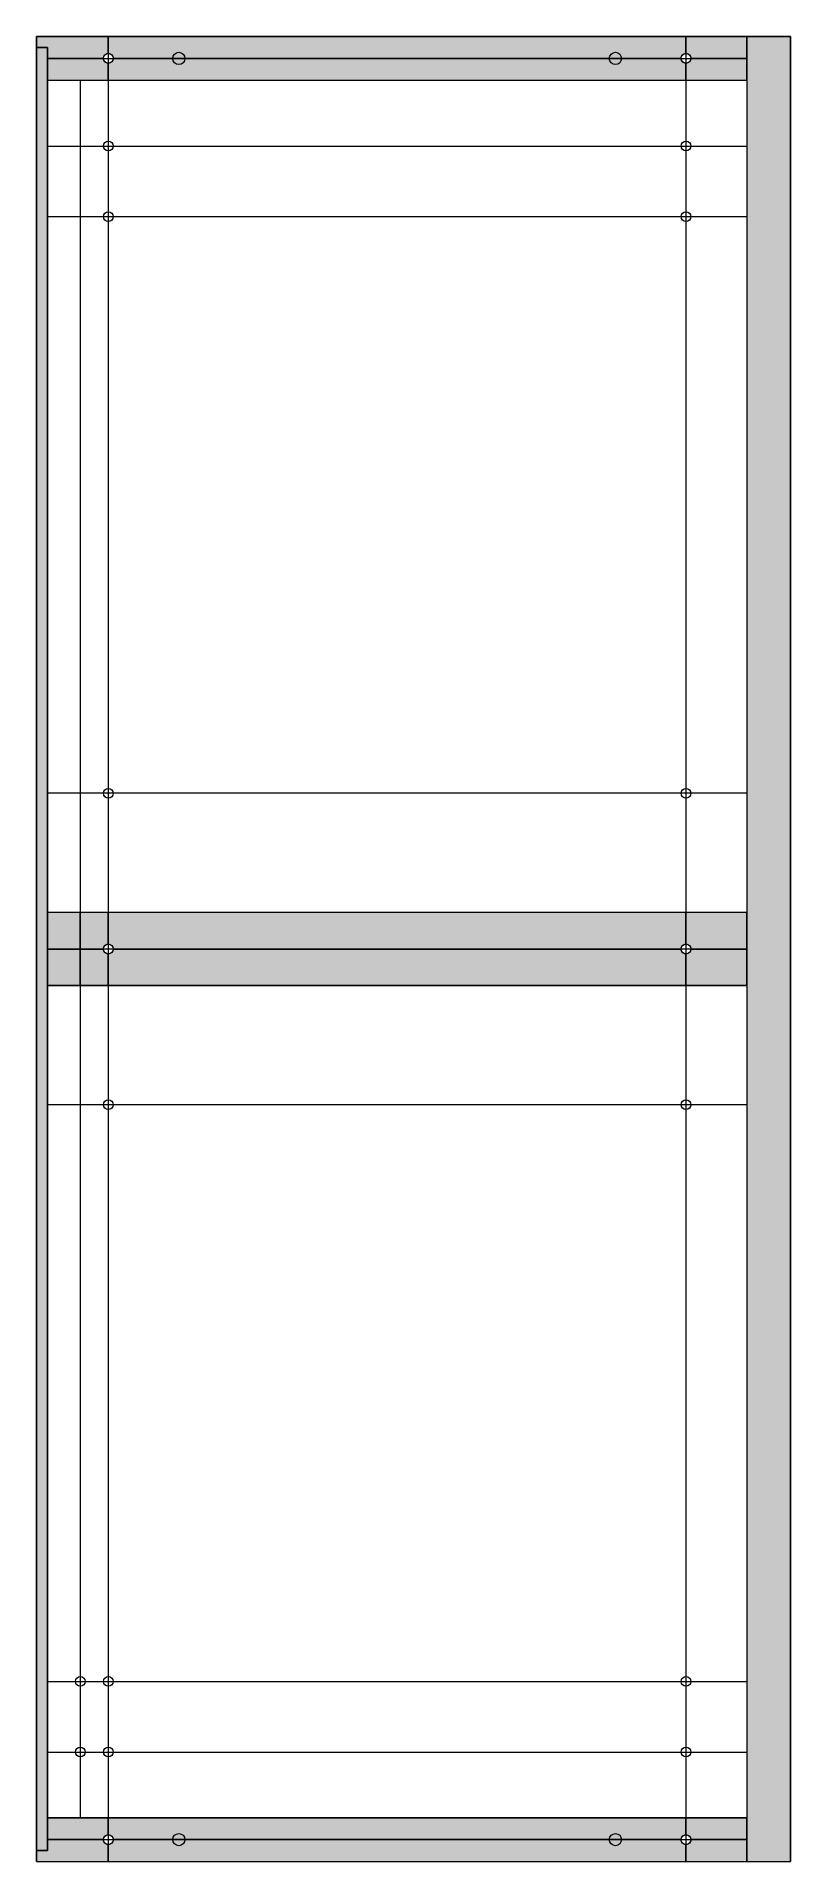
# Model space of a CAD drawing. Header units: centimetres. Extents: x -9.9 to 12.1, y -14.8 to 2.1.
# Drawn here: x -2.787 to -2.477, y -8.641 to -7.891 of the extents above; entities that cross this region are included whole.
import ezdxf

# ---------------------------------------------------------------- set-up
doc = ezdxf.new("R2010")
doc.units = ezdxf.units.CM
doc.header["$MEASUREMENT"] = 0
for name, color, linetype, lineweight in [('A-FURN_Num_Penna__252_Num_Penna__252_Num_Penna__3_Num_Penna__252_Num_Penna__252_Num_Penna__252_Num_Penna__252_Num_Penna__252_Num_Penna__252_Num_Penna__252_Num_Penna__252_Num_Penna__252_Num_Penna__252_Num_Penna__252_Num_Penna__2', 2, 'Continuous', 18), ('A-FURN_Num_Penna__252_Num_Penna__252_Num_Penna__3_Num_Penna__252_Num_Penna__252_Num_Penna__252_Num_Penna__252_Num_Penna__252_Num_Penna__252_Num_Penna__252_Num_Penna__252_Num_Penna__252_Num_Penna__252_Num_Penna__252_Num_Penna__5', 5, 'Continuous', 18), ('A-FURN_Num_Penna__252_Num_Penna__252_Num_Penna__3_Num_Penna__252_Num_Penna__252_Num_Penna__252_Num_Penna__252_Num_Penna__252_Num_Penna__252_Num_Penna__252_Num_Penna__252_Num_Penna__252_Num_Penna__252_Num_Penna__252_Num_Penna__6', 6, 'Continuous', 18), ('A-SECT-PATT_Num_Penna__6_Num_Penna__6_Num_Penna__6_Num_Penna__6_Num_Penna__6_Num_Penna__6_Num_Penna__6_Num_Penna__6_Num_Penna__6_Num_Penna__6_Num_Penna__6_Num_Penna__3_Num_Penna__3_Num_Penna__3', 3, 'Continuous', 18), ('A-SECT-PATT_Num_Penna__6_Num_Penna__6_Num_Penna__6_Num_Penna__6_Num_Penna__6_Num_Penna__6_Num_Penna__6_Num_Penna__6_Num_Penna__6_Num_Penna__6_Num_Penna__6_Num_Penna__6_Num_Penna__6_Num_Penna__6', 6, 'Continuous', 18), ('A-SECT-PATT_Num_Penna__6_Num_Penna__6_Num_Penna__6_Num_Penna__6_Num_Penna__6_Num_Penna__6_Num_Penna__6_Num_Penna__6_Num_Penna__6_Num_Penna__6_Num_Penna__6_Num_Penna__6_Num_Penna__6_Num_Penna__9', 9, 'Continuous', 18), ('PDF16_Geometry_Num_Penna__6_Num_Penna__6_Num_Penna__6_Num_Penna__3_Num_Penna__3_Num_Penna__3_Num_Penna__3_Num_Penna__3_Num_Penna__9_Num_Penna__9_Num_Penna__9_Num_Penna__9_Num_Penna__9_Num_Penna__9', 9, 'Continuous', 18), ('PDF16_Geometry_Num_Penna__6_Num_Penna__6_Num_Penna__6_Num_Penna__6_Num_Penna__6_Num_Penna__6_Num_Penna__6_Num_Penna__6_Num_Penna__6_Num_Penna__6_Num_Penna__6_Num_Penna__6_Num_Penna__6_Num_Penna__6', 6, 'Continuous', 18), ('PDF22_Geometry_Num_Penna__1_Num_Penna__255_Num_Penna__3_Num_Penna__3_Num_Penna__3', 3, 'Continuous', 18), ('PDF22_Geometry_Num_Penna__1_Num_Penna__255_Num_Penna__3_Num_Penna__3_Num_Penna__6', 6, 'Continuous', 18), ('PDF22_Geometry_Num_Penna__1_Num_Penna__255_Num_Penna__5_Num_Penna__5_Num_Penna__3', 3, 'Continuous', 18), ('PDF22_Geometry_Num_Penna__1_Num_Penna__255_Num_Penna__5_Num_Penna__5_Num_Penna__5', 5, 'Continuous', 18)]:
    doc.layers.add(name, color=color, linetype=linetype, lineweight=lineweight)

msp = doc.modelspace()

# ---------------------------------------------------------------- hatches: boundary and pattern name
at = {"layer": 'A-FURN_Num_Penna__252_Num_Penna__252_Num_Penna__3_Num_Penna__252_Num_Penna__252_Num_Penna__252_Num_Penna__252_Num_Penna__252_Num_Penna__252_Num_Penna__252_Num_Penna__252_Num_Penna__252_Num_Penna__252_Num_Penna__252_Num_Penna__6', "linetype": 'Continuous', "lineweight": 0, "true_color": 0x3f003f}
for points in [[(-2.75922, -7.89992, -0.414214), (-2.75722, -7.89792), (-2.75722, -7.89092), (-2.78672, -7.89092), (-2.78672, -7.89542), (-2.78222, -7.89542), (-2.78222, -7.89992)], [(-2.78672, -7.89542), (-2.78672, -8.63642), (-2.78222, -8.63642), (-2.78222, -7.90892), (-2.78222, -7.89992), (-2.78222, -7.89542)], [(-2.52172, -7.89992, -0.414214), (-2.51972, -7.89792), (-2.51972, -7.89092), (-2.75722, -7.89092), (-2.75722, -7.89792, -0.414214), (-2.75522, -7.89992)], [(-2.49472, -7.89092), (-2.51972, -7.89092), (-2.51972, -7.89792, -0.414214), (-2.51772, -7.89992), (-2.49472, -7.89992)], [(-2.49472, -7.89092), (-2.49472, -8.64092), (-2.47672, -8.64092), (-2.47672, -7.89092)], [(-2.75922, -7.89992), (-2.78222, -7.89992), (-2.78222, -7.90892), (-2.75722, -7.90892), (-2.75722, -7.90192, -0.414214)], [(-2.51972, -7.90892), (-2.51972, -7.90192, -0.414214), (-2.52172, -7.89992), (-2.75522, -7.89992, -0.414214), (-2.75722, -7.90192), (-2.75722, -7.90892)], [(-2.49472, -7.90892), (-2.49472, -7.89992), (-2.51772, -7.89992, -0.414214), (-2.51972, -7.90192), (-2.51972, -7.90892)], [(-2.78222, -8.26592), (-2.76872, -8.26592), (-2.76872, -8.25092), (-2.78222, -8.25092)], [(-2.75722, -8.26392), (-2.75722, -8.25092), (-2.76872, -8.25092), (-2.76872, -8.26592), (-2.75922, -8.26592, -0.414214)], [(-2.75722, -8.25092), (-2.75722, -8.26392, -0.414214), (-2.75522, -8.26592), (-2.52172, -8.26592, -0.414214), (-2.51972, -8.26392), (-2.51972, -8.25092)], [(-2.51772, -8.26592), (-2.49472, -8.26592), (-2.49472, -8.25092), (-2.51972, -8.25092), (-2.51972, -8.26392, -0.414214)], [(-2.78222, -8.26592), (-2.78222, -8.28092), (-2.76872, -8.28092), (-2.76872, -8.26592)], [(-2.75722, -8.28092), (-2.75722, -8.26792, -0.414214), (-2.75922, -8.26592), (-2.76872, -8.26592), (-2.76872, -8.28092)], [(-2.75722, -8.28092), (-2.51972, -8.28092), (-2.51972, -8.26792, -0.414214), (-2.52172, -8.26592), (-2.75522, -8.26592, -0.414214), (-2.75722, -8.26792)], [(-2.51972, -8.28092), (-2.49472, -8.28092), (-2.49472, -8.26592), (-2.51772, -8.26592, -0.414214), (-2.51972, -8.26792)], [(-2.75722, -8.62292), (-2.78222, -8.62292), (-2.78222, -8.63192), (-2.75922, -8.63192, -0.414214), (-2.75722, -8.62992)], [(-2.75522, -8.63192), (-2.52172, -8.63192, -0.414214), (-2.51972, -8.62992), (-2.51972, -8.62292), (-2.75722, -8.62292), (-2.75722, -8.62992, -0.414214)], [(-2.49472, -8.62292), (-2.51972, -8.62292), (-2.51972, -8.62992, -0.414214), (-2.51772, -8.63192), (-2.49472, -8.63192)], [(-2.75922, -8.63192), (-2.78222, -8.63192), (-2.78222, -8.63642), (-2.78672, -8.63642), (-2.78672, -8.64092), (-2.75722, -8.64092), (-2.75722, -8.63392, -0.414214)], [(-2.51972, -8.64092), (-2.51972, -8.63392, -0.414214), (-2.52172, -8.63192), (-2.75522, -8.63192, -0.414214), (-2.75722, -8.63392), (-2.75722, -8.64092)], [(-2.49472, -8.64092), (-2.49472, -8.63192), (-2.51772, -8.63192, -0.414214), (-2.51972, -8.63392), (-2.51972, -8.64092)]]:
    msp.add_hatch(color=208, dxfattribs=at).paths.add_polyline_path(points)

# ---------------------------------------------------------------- linework, layer by layer
at = {"layer": 'A-FURN_Num_Penna__252_Num_Penna__252_Num_Penna__3_Num_Penna__252_Num_Penna__252_Num_Penna__252_Num_Penna__252_Num_Penna__252_Num_Penna__252_Num_Penna__252_Num_Penna__252_Num_Penna__252_Num_Penna__252_Num_Penna__252_Num_Penna__2', "color": 2, "linetype": 'Continuous', "lineweight": 18, "flags": 128}
for points in [[(-2.75922, -7.89992, -0.414214), (-2.75722, -7.89792), (-2.75722, -7.89092), (-2.78672, -7.89092), (-2.78672, -7.89542), (-2.78222, -7.89542), (-2.78222, -7.89992)], [(-2.52172, -7.89992, -0.414214), (-2.51972, -7.89792), (-2.51972, -7.89092), (-2.75722, -7.89092), (-2.75722, -7.89792, -0.414214), (-2.75522, -7.89992)], [(-2.49472, -7.89092), (-2.51972, -7.89092), (-2.51972, -7.89792, -0.414214), (-2.51772, -7.89992), (-2.49472, -7.89992)], [(-2.75922, -7.89992), (-2.78222, -7.89992), (-2.78222, -7.90892), (-2.75722, -7.90892), (-2.75722, -7.90192, -0.414214)], [(-2.51972, -7.90892), (-2.51972, -7.90192, -0.414214), (-2.52172, -7.89992), (-2.75522, -7.89992, -0.414214), (-2.75722, -7.90192), (-2.75722, -7.90892)], [(-2.49472, -7.90892), (-2.49472, -7.89992), (-2.51772, -7.89992, -0.414214), (-2.51972, -7.90192), (-2.51972, -7.90892)], [(-2.75722, -8.26392), (-2.75722, -8.25092), (-2.76872, -8.25092), (-2.76872, -8.26592), (-2.75922, -8.26592, -0.414214)], [(-2.75722, -8.25092), (-2.75722, -8.26392, -0.414214), (-2.75522, -8.26592), (-2.52172, -8.26592, -0.414214), (-2.51972, -8.26392), (-2.51972, -8.25092)], [(-2.51772, -8.26592), (-2.49472, -8.26592), (-2.49472, -8.25092), (-2.51972, -8.25092), (-2.51972, -8.26392, -0.414214)], [(-2.75722, -8.28092), (-2.75722, -8.26792, -0.414214), (-2.75922, -8.26592), (-2.76872, -8.26592), (-2.76872, -8.28092)], [(-2.75722, -8.28092), (-2.51972, -8.28092), (-2.51972, -8.26792, -0.414214), (-2.52172, -8.26592), (-2.75522, -8.26592, -0.414214), (-2.75722, -8.26792)], [(-2.51972, -8.28092), (-2.49472, -8.28092), (-2.49472, -8.26592), (-2.51772, -8.26592, -0.414214), (-2.51972, -8.26792)], [(-2.75722, -8.62292), (-2.78222, -8.62292), (-2.78222, -8.63192), (-2.75922, -8.63192, -0.414214), (-2.75722, -8.62992)], [(-2.75522, -8.63192), (-2.52172, -8.63192, -0.414214), (-2.51972, -8.62992), (-2.51972, -8.62292), (-2.75722, -8.62292), (-2.75722, -8.62992, -0.414214)], [(-2.49472, -8.62292), (-2.51972, -8.62292), (-2.51972, -8.62992, -0.414214), (-2.51772, -8.63192), (-2.49472, -8.63192)], [(-2.75922, -8.63192), (-2.78222, -8.63192), (-2.78222, -8.63642), (-2.78672, -8.63642), (-2.78672, -8.64092), (-2.75722, -8.64092), (-2.75722, -8.63392, -0.414214)], [(-2.51972, -8.64092), (-2.51972, -8.63392, -0.414214), (-2.52172, -8.63192), (-2.75522, -8.63192, -0.414214), (-2.75722, -8.63392), (-2.75722, -8.64092)], [(-2.49472, -8.64092), (-2.49472, -8.63192), (-2.51772, -8.63192, -0.414214), (-2.51972, -8.63392), (-2.51972, -8.64092)]]:
    msp.add_lwpolyline(points, format="xyb", close=True, dxfattribs=at)
for points in [[(-2.78672, -7.89542), (-2.78672, -8.63642), (-2.78222, -8.63642), (-2.78222, -7.90892), (-2.78222, -7.89992), (-2.78222, -7.89542)], [(-2.49472, -7.89092), (-2.49472, -8.64092), (-2.47672, -8.64092), (-2.47672, -7.89092)], [(-2.78222, -8.26592), (-2.76872, -8.26592), (-2.76872, -8.25092), (-2.78222, -8.25092)], [(-2.78222, -8.26592), (-2.78222, -8.28092), (-2.76872, -8.28092), (-2.76872, -8.26592)]]:
    msp.add_lwpolyline(points, close=True, dxfattribs=at)
at = {"layer": 'A-FURN_Num_Penna__252_Num_Penna__252_Num_Penna__3_Num_Penna__252_Num_Penna__252_Num_Penna__252_Num_Penna__252_Num_Penna__252_Num_Penna__252_Num_Penna__252_Num_Penna__252_Num_Penna__252_Num_Penna__252_Num_Penna__252_Num_Penna__5', "color": 5, "linetype": 'Continuous', "lineweight": 18}
for centre in [(-2.72822, -7.89992), (-2.54872, -7.89992), (-2.72822, -8.63192), (-2.54872, -8.63192)]:
    msp.add_circle(centre, 0.0025, dxfattribs=at)
at = {"layer": 'A-SECT-PATT_Num_Penna__6_Num_Penna__6_Num_Penna__6_Num_Penna__6_Num_Penna__6_Num_Penna__6_Num_Penna__6_Num_Penna__6_Num_Penna__6_Num_Penna__6_Num_Penna__6_Num_Penna__3_Num_Penna__3_Num_Penna__3', "color": 3, "linetype": 'Continuous', "lineweight": 18}
for p, q in [((-2.75722, -7.89092), (-2.75722, -8.64092)), ((-2.51972, -7.89092), (-2.51972, -8.64092))]:
    msp.add_line(p, q, dxfattribs=at)
at = {"layer": 'A-SECT-PATT_Num_Penna__6_Num_Penna__6_Num_Penna__6_Num_Penna__6_Num_Penna__6_Num_Penna__6_Num_Penna__6_Num_Penna__6_Num_Penna__6_Num_Penna__6_Num_Penna__6_Num_Penna__6_Num_Penna__6_Num_Penna__6', "color": 6, "linetype": 'Continuous', "lineweight": 18}
msp.add_line((-2.78222, -7.89542), (-2.78222, -8.63642), dxfattribs=at)
at = {"layer": 'A-SECT-PATT_Num_Penna__6_Num_Penna__6_Num_Penna__6_Num_Penna__6_Num_Penna__6_Num_Penna__6_Num_Penna__6_Num_Penna__6_Num_Penna__6_Num_Penna__6_Num_Penna__6_Num_Penna__6_Num_Penna__6_Num_Penna__9', "color": 9, "linetype": 'Continuous', "lineweight": 18}
msp.add_line((-2.76872, -7.90892), (-2.76872, -8.62292), dxfattribs=at)
at = {"layer": 'PDF16_Geometry_Num_Penna__6_Num_Penna__6_Num_Penna__6_Num_Penna__3_Num_Penna__3_Num_Penna__3_Num_Penna__3_Num_Penna__3_Num_Penna__9_Num_Penna__9_Num_Penna__9_Num_Penna__9_Num_Penna__9_Num_Penna__9', "color": 9, "linetype": 'Continuous', "lineweight": 18}
for p, q in [((-2.78222, -7.89992), (-2.49472, -7.89992)), ((-2.78222, -7.93592), (-2.49472, -7.93592)), ((-2.78222, -7.96492), (-2.49472, -7.96492)), ((-2.78222, -8.56692), (-2.49472, -8.56692)), ((-2.78222, -8.59592), (-2.49472, -8.59592)), ((-2.78222, -8.63192), (-2.49472, -8.63192))]:
    msp.add_line(p, q, dxfattribs=at)
at = {"layer": 'PDF16_Geometry_Num_Penna__6_Num_Penna__6_Num_Penna__6_Num_Penna__6_Num_Penna__6_Num_Penna__6_Num_Penna__6_Num_Penna__6_Num_Penna__6_Num_Penna__6_Num_Penna__6_Num_Penna__6_Num_Penna__6_Num_Penna__6', "color": 6, "linetype": 'Continuous', "lineweight": 18}
for p, q in [((-2.78672, -8.63642), (-2.78672, -7.89092)), ((-2.78672, -7.89092), (-2.47672, -7.89092)), ((-2.78672, -7.89542), (-2.78672, -7.89092)), ((-2.78672, -7.89542), (-2.78222, -7.89542)), ((-2.49472, -7.89092), (-2.49472, -8.64092)), ((-2.47672, -7.89092), (-2.47672, -8.64092)), ((-2.78222, -7.90892), (-2.49472, -7.90892)), ((-2.78222, -8.62292), (-2.49472, -8.62292)), ((-2.78222, -8.63642), (-2.78222, -8.62292)), ((-2.78672, -8.64092), (-2.78672, -8.63642)), ((-2.78672, -8.63642), (-2.78222, -8.63642)), ((-2.78672, -8.64092), (-2.47672, -8.64092))]:
    msp.add_line(p, q, dxfattribs=at)
at = {"layer": 'PDF22_Geometry_Num_Penna__1_Num_Penna__255_Num_Penna__3_Num_Penna__3_Num_Penna__3', "color": 3, "linetype": 'Continuous', "lineweight": 18}
for p, q in [((-2.49472, -8.20192), (-2.78222, -8.20192)), ((-2.49472, -8.26592), (-2.78222, -8.26592)), ((-2.49472, -8.32992), (-2.78222, -8.32992))]:
    msp.add_line(p, q, dxfattribs=at)
at = {"layer": 'PDF22_Geometry_Num_Penna__1_Num_Penna__255_Num_Penna__3_Num_Penna__3_Num_Penna__6', "color": 6, "linetype": 'Continuous', "lineweight": 18}
for p, q in [((-2.49472, -8.25092), (-2.78222, -8.25092)), ((-2.49472, -8.28092), (-2.78222, -8.28092))]:
    msp.add_line(p, q, dxfattribs=at)
at = {"layer": 'PDF22_Geometry_Num_Penna__1_Num_Penna__255_Num_Penna__5_Num_Penna__5_Num_Penna__3', "color": 3, "linetype": 'Continuous', "lineweight": 18}
for centre in [(-2.76872, -8.56692), (-2.76872, -8.59592)]:
    msp.add_circle(centre, 0.002, dxfattribs=at)
at = {"layer": 'PDF22_Geometry_Num_Penna__1_Num_Penna__255_Num_Penna__5_Num_Penna__5_Num_Penna__5', "color": 5, "linetype": 'Continuous', "lineweight": 18}
for centre in [(-2.75722, -7.89992), (-2.51972, -7.89992), (-2.75722, -7.93592), (-2.51972, -7.93592), (-2.75722, -7.96492), (-2.51972, -7.96492), (-2.75722, -8.20192), (-2.51972, -8.20192), (-2.75722, -8.26592), (-2.51972, -8.26592), (-2.75722, -8.32992), (-2.51972, -8.32992), (-2.75722, -8.56692), (-2.51972, -8.56692), (-2.75722, -8.59592), (-2.51972, -8.59592), (-2.75722, -8.63192), (-2.51972, -8.63192)]:
    msp.add_circle(centre, 0.002, dxfattribs=at)

doc.saveas('drawing.dxf')
